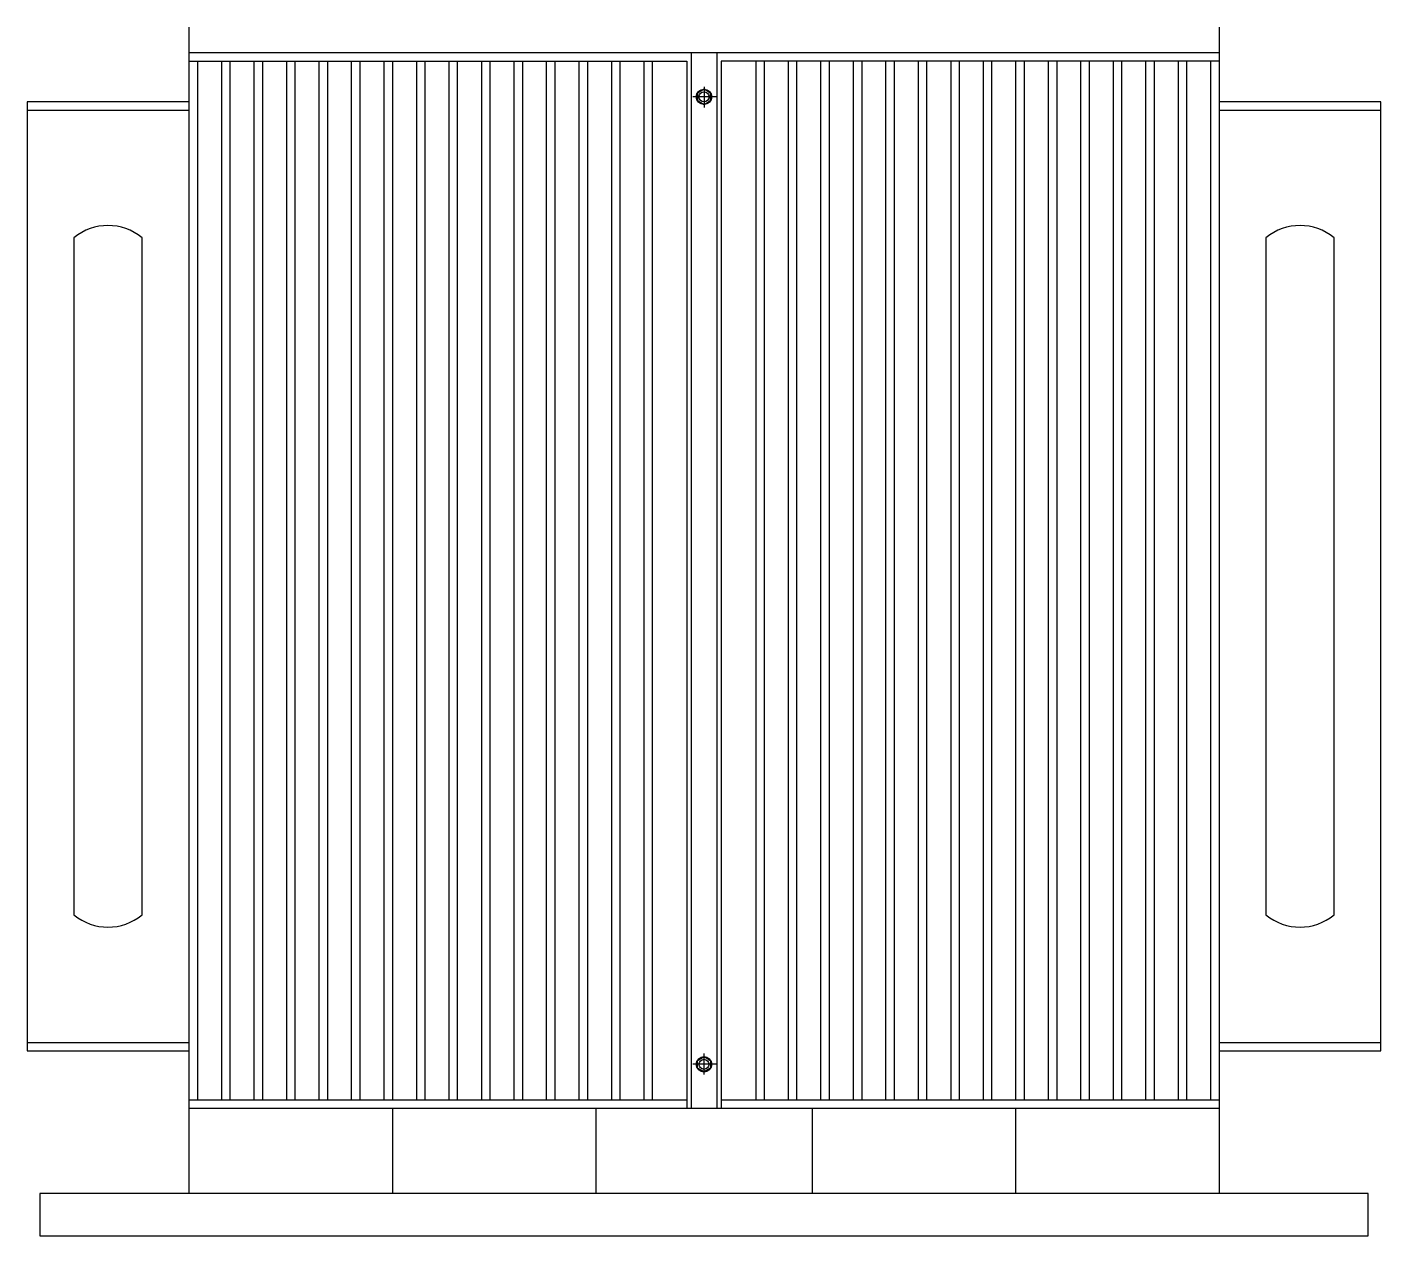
# Model space of a CAD drawing. Header units: millimetres. Extents: x 20927 to 53748, y 38421 to 54891.
# Drawn here: x 40443 to 42033, y 51488 to 52907 of the extents above; entities that cross this region are included whole.
import ezdxf

# ---------------------------------------------------------------- set-up
doc = ezdxf.new("R2010")
doc.units = ezdxf.units.MM
doc.linetypes.add('CENTERX2', pattern=[101.6, 63.5, -12.7, 12.7, -12.7])
doc.layers.add('Btrans.', color=2, linetype='Continuous')
doc.layers.add('HIGHT', color=8, linetype='Continuous')

msp = doc.modelspace()

# ---------------------------------------------------------------- linework, layer by layer
at = {"layer": 'Btrans.'}
for p, q in [((40633.3, 52906.9), (40633.3, 51537.5)), ((41843.3, 52906.9), (41843.3, 51537.5)), ((40633.3, 52876.9), (41843.3, 52876.9)), ((41223.3, 52876.9), (41223.3, 51637.5)), ((41253.3, 52876.9), (41253.3, 51637.5)), ((40443.3, 51714.8), (40633.3, 51714.8)), ((41843.3, 51714.8), (42033.3, 51714.8)), ((40633.3, 51647.2), (41218.3, 51647.2)), ((41258.3, 51647.2), (41843.3, 51647.2)), ((40633.3, 51637.5), (41843.3, 51637.5)), ((40872.3, 51637.5), (40872.3, 51537.5)), ((41111.3, 51637.5), (41111.3, 51537.5)), ((41365.3, 51637.5), (41365.3, 51537.5)), ((41604.3, 51637.5), (41604.3, 51537.5))]:
    msp.add_line(p, q, dxfattribs=at)
for points in [[(40633.3, 52819.2), (40443.3, 52819.2), (40443.3, 51704.8), (40633.3, 51704.8)], [(40443.3, 52809.2), (40633.3, 52809.2)], [(41843.3, 51704.8), (42033.3, 51704.8), (42033.3, 52819.2), (41843.3, 52819.2)], [(41843.3, 52809.2), (42033.3, 52809.2)]]:
    msp.add_lwpolyline(points, dxfattribs=at)
msp.add_lwpolyline([(40458.3, 51487.5), (42018.3, 51487.5), (42018.3, 51537.5), (40458.3, 51537.5)], close=True, dxfattribs=at)
at = {"layer": 'HIGHT'}
for p, q in [((40643.3, 52866.9), (40643.3, 51647.2)), ((40671.5, 52866.9), (40671.5, 51647.2)), ((40681.5, 52866.9), (40681.5, 51647.2)), ((40709.6, 52866.9), (40709.6, 51647.2)), ((40719.6, 52866.9), (40719.6, 51647.2)), ((40747.8, 52866.9), (40747.8, 51647.2)), ((40757.8, 52866.9), (40757.8, 51647.2)), ((40786, 52866.9), (40786, 51647.2)), ((40796, 52866.9), (40796, 51647.2)), ((40824.1, 52866.9), (40824.1, 51647.2)), ((40834.1, 52866.9), (40834.1, 51647.2)), ((40862.3, 52866.9), (40862.3, 51647.2)), ((40872.3, 52866.9), (40872.3, 51647.2)), ((40900.5, 52866.9), (40900.5, 51647.2)), ((40910.5, 52866.9), (40910.5, 51647.2)), ((40938.6, 52866.9), (40938.6, 51647.2)), ((40948.6, 52866.9), (40948.6, 51647.2)), ((40976.8, 52866.9), (40976.8, 51647.2)), ((40986.8, 52866.9), (40986.8, 51647.2)), ((41015, 52866.9), (41015, 51647.2)), ((41025, 52866.9), (41025, 51647.2)), ((41053.1, 52866.9), (41053.1, 51647.2)), ((41063.1, 52866.9), (41063.1, 51647.2)), ((41091.3, 52866.9), (41091.3, 51647.2)), ((41101.3, 52866.9), (41101.3, 51647.2)), ((41129.5, 52866.9), (41129.5, 51647.2)), ((41139.5, 52866.9), (41139.5, 51647.2)), ((41167.6, 52866.9), (41167.6, 51647.2)), ((41177.6, 52866.9), (41177.6, 51647.2)), ((41299, 52866.9), (41299, 51647.2)), ((41309, 52866.9), (41309, 51647.2)), ((41337.1, 52866.9), (41337.1, 51647.2)), ((41347.1, 52866.9), (41347.1, 51647.2)), ((41375.3, 52866.9), (41375.3, 51647.2)), ((41385.3, 52866.9), (41385.3, 51647.2)), ((41413.5, 52866.9), (41413.5, 51647.2)), ((41423.5, 52866.9), (41423.5, 51647.2)), ((41451.6, 52866.9), (41451.6, 51647.2)), ((41461.6, 52866.9), (41461.6, 51647.2)), ((41489.8, 52866.9), (41489.8, 51647.2)), ((41499.8, 52866.9), (41499.8, 51647.2)), ((41528, 52866.9), (41528, 51647.2)), ((41538, 52866.9), (41538, 51647.2)), ((41566.1, 52866.9), (41566.1, 51647.2)), ((41576.1, 52866.9), (41576.1, 51647.2)), ((41604.3, 52866.9), (41604.3, 51647.2)), ((41614.3, 52866.9), (41614.3, 51647.2)), ((41642.5, 52866.9), (41642.5, 51647.2)), ((41652.5, 52866.9), (41652.5, 51647.2)), ((41680.6, 52866.9), (41680.6, 51647.2)), ((41690.6, 52866.9), (41690.6, 51647.2)), ((41718.8, 52866.9), (41718.8, 51647.2)), ((41728.8, 52866.9), (41728.8, 51647.2)), ((41757, 52866.9), (41757, 51647.2)), ((41767, 52866.9), (41767, 51647.2)), ((41795.1, 52866.9), (41795.1, 51647.2)), ((41805.1, 52866.9), (41805.1, 51647.2)), ((41833.3, 52866.9), (41833.3, 51647.2))]:
    msp.add_line(p, q, dxfattribs=at)
at = {"layer": 'HIGHT', "linetype": 'CENTERX2'}
for p, q in [((41238.3, 52836.9), (41238.3, 52812.5)), ((41253.9, 52825), (41225.3, 52825)), ((41238.3, 51677.1), (41238.3, 51701.6)), ((41253.9, 51689), (41225.3, 51689))]:
    msp.add_line(p, q, dxfattribs=at)
at = {"layer": 'HIGHT'}
for points in [[(40633.3, 52866.9), (41218.3, 52866.9), (41218.3, 51637.5)], [(41843.3, 52866.9), (41258.3, 52866.9), (41258.3, 51637.5)]]:
    msp.add_lwpolyline(points, dxfattribs=at)
for points in [[(41238.3, 52816.1), (41246, 52820.6), (41246, 52829.5), (41238.3, 52834), (41230.5, 52829.5), (41230.5, 52820.6)], [(41238.3, 51698), (41246, 51693.5), (41246, 51684.5), (41238.3, 51680.1), (41230.5, 51684.5), (41230.5, 51693.5)]]:
    msp.add_lwpolyline(points, close=True, dxfattribs=at)
for points in [[(40498.3, 52659.5), (40498.3, 51864.5, 0.359413), (40578.3, 51864.5), (40578.3, 52659.5, 0.359413)], [(41898.3, 52659.5), (41898.3, 51864.5, 0.359413), (41978.3, 51864.5), (41978.3, 52659.5, 0.359413)]]:
    msp.add_lwpolyline(points, format="xyb", close=True, dxfattribs=at)
for centre, radius in [((41238.3, 52825), 8.95), ((41238.3, 52825), 5.9), ((41238.3, 51689), 8.95), ((41238.3, 51689), 5.9)]:
    msp.add_circle(centre, radius, dxfattribs=at)

doc.saveas('drawing.dxf')
